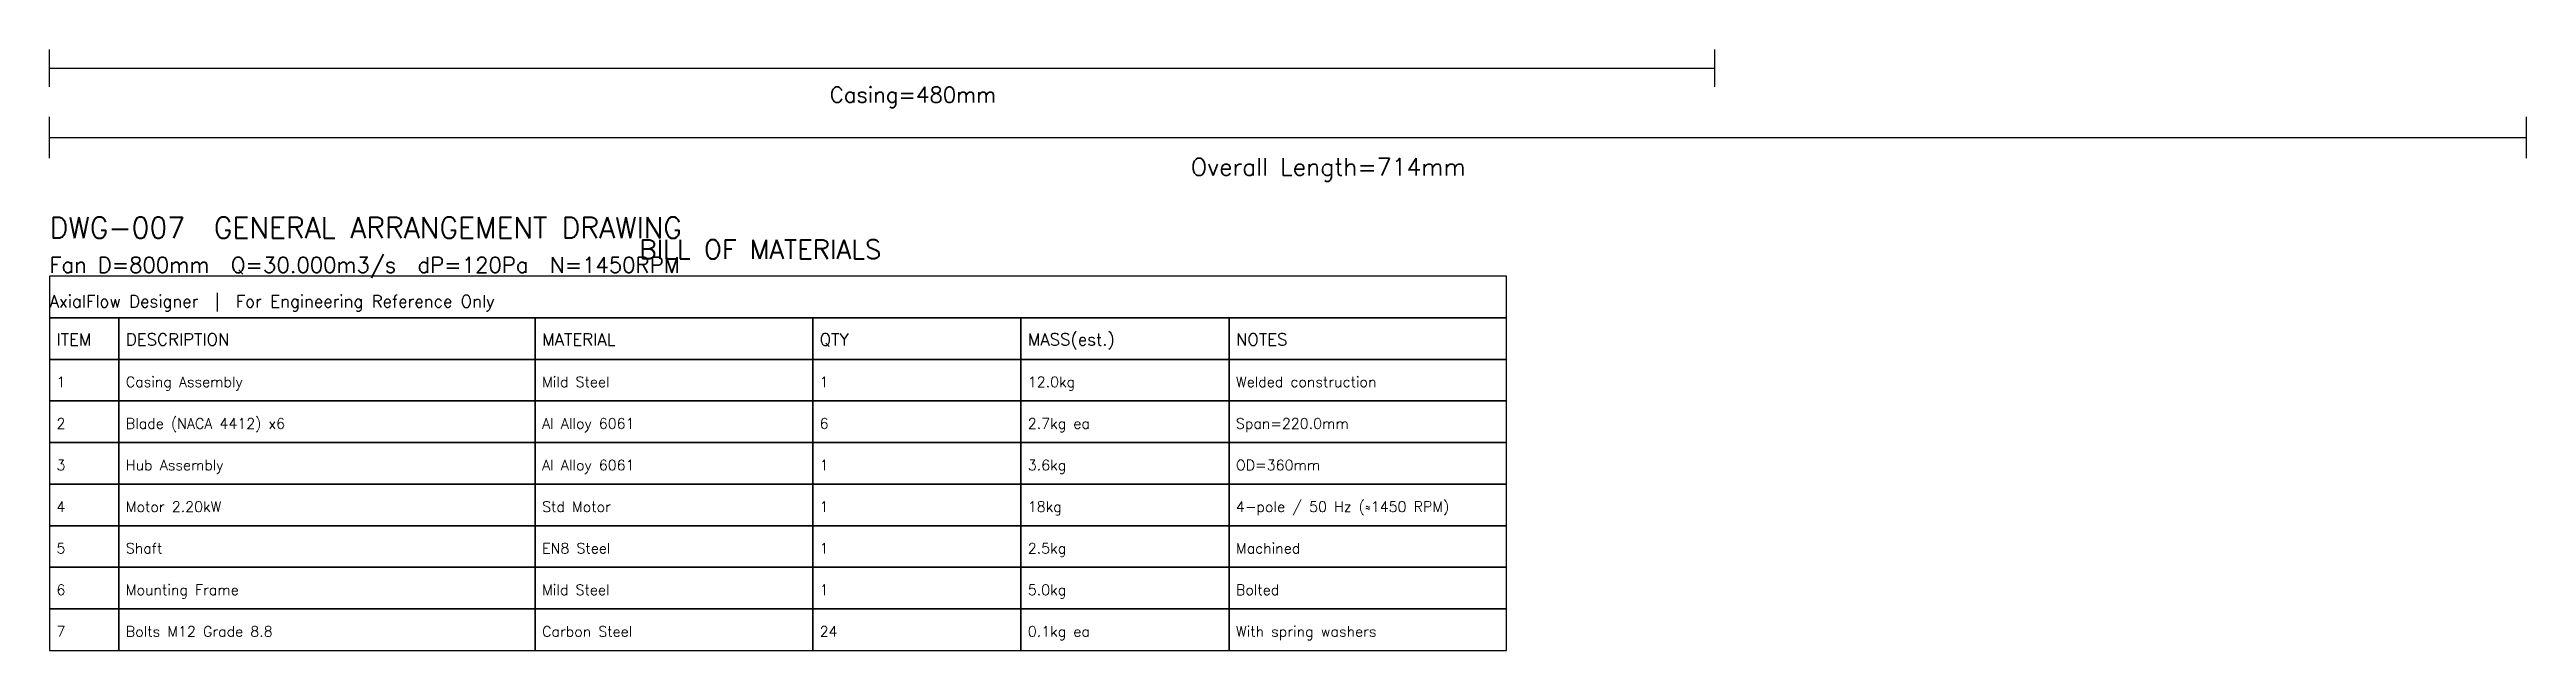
# Model space of a CAD drawing. Extents: x -55 to 759, y -619 to 437.
# Drawn here: x 0 to 714, y -619 to -446 of the extents above; entities that cross this region are included whole.
import ezdxf

# ---------------------------------------------------------------- set-up
doc = ezdxf.new("R2010")
doc.units = 0
for name, color, linetype in [('ANNOTATION', 3, 'Continuous'), ('DIMENSIONS', 7, 'Continuous'), ('HUB', 9, 'Continuous'), ('TITLE_BLOCK', 5, 'Continuous')]:
    doc.layers.add(name, color=color, linetype=linetype)
doc.styles.get("Standard").update_dxf_attribs({"font": 'simplex.shx'})

msp = doc.modelspace()

# ---------------------------------------------------------------- texts
at = {"layer": 'ANNOTATION'}
for s, height, p in [('Fan D=800mm  Q=30.000m3/s  dP=120Pa  N=1450RPM', 4.5, (0, -510)), ('AxialFlow Designer  |  For Engineering Reference Only', 3.5, (0, -520)), ('1', 3, (2, -543)), ('Casing Assembly', 3, (22, -543)), ('Mild Steel', 3, (142, -543)), ('1', 3, (222, -543)), ('12.0kg', 3, (282, -543)), ('Welded construction', 3, (342, -543)), ('2', 3, (2, -555)), ('Blade (NACA 4412) x6', 3, (22, -555)), ('Al Alloy 6061', 3, (142, -555)), ('6', 3, (222, -555)), ('2.7kg ea', 3, (282, -555)), ('Span=220.0mm', 3, (342, -555)), ('3', 3, (2, -567)), ('Hub Assembly', 3, (22, -567)), ('Al Alloy 6061', 3, (142, -567)), ('1', 3, (222, -567)), ('3.6kg', 3, (282, -567)), ('OD=360mm', 3, (342, -567)), ('4', 3, (2, -579)), ('Motor 2.20kW', 3, (22, -579)), ('Std Motor', 3, (142, -579)), ('1', 3, (222, -579)), ('18kg', 3, (282, -579)), ('4-pole / 50 Hz (≈1450 RPM)', 3, (342, -579)), ('5', 3, (2, -591)), ('Shaft', 3, (22, -591)), ('EN8 Steel', 3, (142, -591)), ('1', 3, (222, -591)), ('2.5kg', 3, (282, -591)), ('Machined', 3, (342, -591)), ('6', 3, (2, -603)), ('Mounting Frame', 3, (22, -603)), ('Mild Steel', 3, (142, -603)), ('1', 3, (222, -603)), ('5.0kg', 3, (282, -603)), ('Bolted', 3, (342, -603)), ('7', 3, (2, -615)), ('Bolts M12 Grade 8.8', 3, (22, -615)), ('Carbon Steel', 3, (142, -615)), ('24', 3, (222, -615)), ('0.1kg ea', 3, (282, -615)), ('With spring washers', 3, (342, -615))]:
    msp.add_text(s, height=height, dxfattribs=at).set_placement(p)
at = {"layer": 'DIMENSIONS'}
for s, height, p in [('Casing=480mm', 4.5, (224.88, -460.9)), ('Overall Length=714mm', 5, (329, -482)), ('ITEM', 3.5, (2, -531)), ('DESCRIPTION', 3.5, (22, -531)), ('MATERIAL', 3.5, (142, -531)), ('QTY', 3.5, (222, -531)), ('MASS(est.)', 3.5, (282, -531)), ('NOTES', 3.5, (342, -531))]:
    msp.add_text(s, height=height, dxfattribs=at).set_placement(p)
at = {"layer": 'TITLE_BLOCK'}
for s, height, p in [('DWG-007  GENERAL ARRANGEMENT DRAWING', 6, (0, -500)), ('BILL OF MATERIALS', 5.5, (170, -506))]:
    msp.add_text(s, height=height, dxfattribs=at).set_placement(p)

# ---------------------------------------------------------------- linework, layer by layer
at = {"layer": 'DIMENSIONS'}
for p, q in [((0, -456.4), (0, -445.6)), ((480, -456.4), (480, -445.6)), ((0, -451), (480, -451)), ((0, -477), (0, -465)), ((0, -471), (714, -471)), ((714, -477), (714, -465))]:
    msp.add_line(p, q, dxfattribs=at)
for points in [[(0, -535), (20, -535), (20, -523), (0, -523)], [(20, -535), (140, -535), (140, -523), (20, -523)], [(140, -535), (220, -535), (220, -523), (140, -523)], [(220, -535), (280, -535), (280, -523), (220, -523)], [(280, -535), (340, -535), (340, -523), (280, -523)], [(340, -535), (420, -535), (420, -523), (340, -523)]]:
    msp.add_lwpolyline(points, close=True, dxfattribs=at)
at = {"layer": 'HUB'}
for points in [[(0, -547), (20, -547), (20, -535), (0, -535)], [(20, -547), (140, -547), (140, -535), (20, -535)], [(140, -547), (220, -547), (220, -535), (140, -535)], [(220, -547), (280, -547), (280, -535), (220, -535)], [(280, -547), (340, -547), (340, -535), (280, -535)], [(340, -547), (420, -547), (420, -535), (340, -535)], [(0, -559), (20, -559), (20, -547), (0, -547)], [(20, -559), (140, -559), (140, -547), (20, -547)], [(140, -559), (220, -559), (220, -547), (140, -547)], [(220, -559), (280, -559), (280, -547), (220, -547)], [(280, -559), (340, -559), (340, -547), (280, -547)], [(340, -559), (420, -559), (420, -547), (340, -547)], [(0, -571), (20, -571), (20, -559), (0, -559)], [(20, -571), (140, -571), (140, -559), (20, -559)], [(140, -571), (220, -571), (220, -559), (140, -559)], [(220, -571), (280, -571), (280, -559), (220, -559)], [(280, -571), (340, -571), (340, -559), (280, -559)], [(340, -571), (420, -571), (420, -559), (340, -559)], [(0, -583), (20, -583), (20, -571), (0, -571)], [(20, -583), (140, -583), (140, -571), (20, -571)], [(140, -583), (220, -583), (220, -571), (140, -571)], [(220, -583), (280, -583), (280, -571), (220, -571)], [(280, -583), (340, -583), (340, -571), (280, -571)], [(340, -583), (420, -583), (420, -571), (340, -571)], [(0, -595), (20, -595), (20, -583), (0, -583)], [(20, -595), (140, -595), (140, -583), (20, -583)], [(140, -595), (220, -595), (220, -583), (140, -583)], [(220, -595), (280, -595), (280, -583), (220, -583)], [(280, -595), (340, -595), (340, -583), (280, -583)], [(340, -595), (420, -595), (420, -583), (340, -583)], [(0, -607), (20, -607), (20, -595), (0, -595)], [(20, -607), (140, -607), (140, -595), (20, -595)], [(140, -607), (220, -607), (220, -595), (140, -595)], [(220, -607), (280, -607), (280, -595), (220, -595)], [(280, -607), (340, -607), (340, -595), (280, -595)], [(340, -607), (420, -607), (420, -595), (340, -595)], [(0, -619), (20, -619), (20, -607), (0, -607)], [(20, -619), (140, -619), (140, -607), (20, -607)], [(140, -619), (220, -619), (220, -607), (140, -607)], [(220, -619), (280, -619), (280, -607), (220, -607)], [(280, -619), (340, -619), (340, -607), (280, -607)], [(340, -619), (420, -619), (420, -607), (340, -607)]]:
    msp.add_lwpolyline(points, close=True, dxfattribs=at)
at = {"layer": 'TITLE_BLOCK'}
msp.add_lwpolyline([(0, -523), (420, -523), (420, -511), (0, -511)], close=True, dxfattribs=at)

msp.set_redraw_order([(e.dxf.handle, doc.entitydb.next_handle()) for e in msp.query("TEXT MTEXT ATTDEF DIMENSION ARC_DIMENSION")])  # texts and dimensions are drawn at this point

doc.saveas('drawing.dxf')
